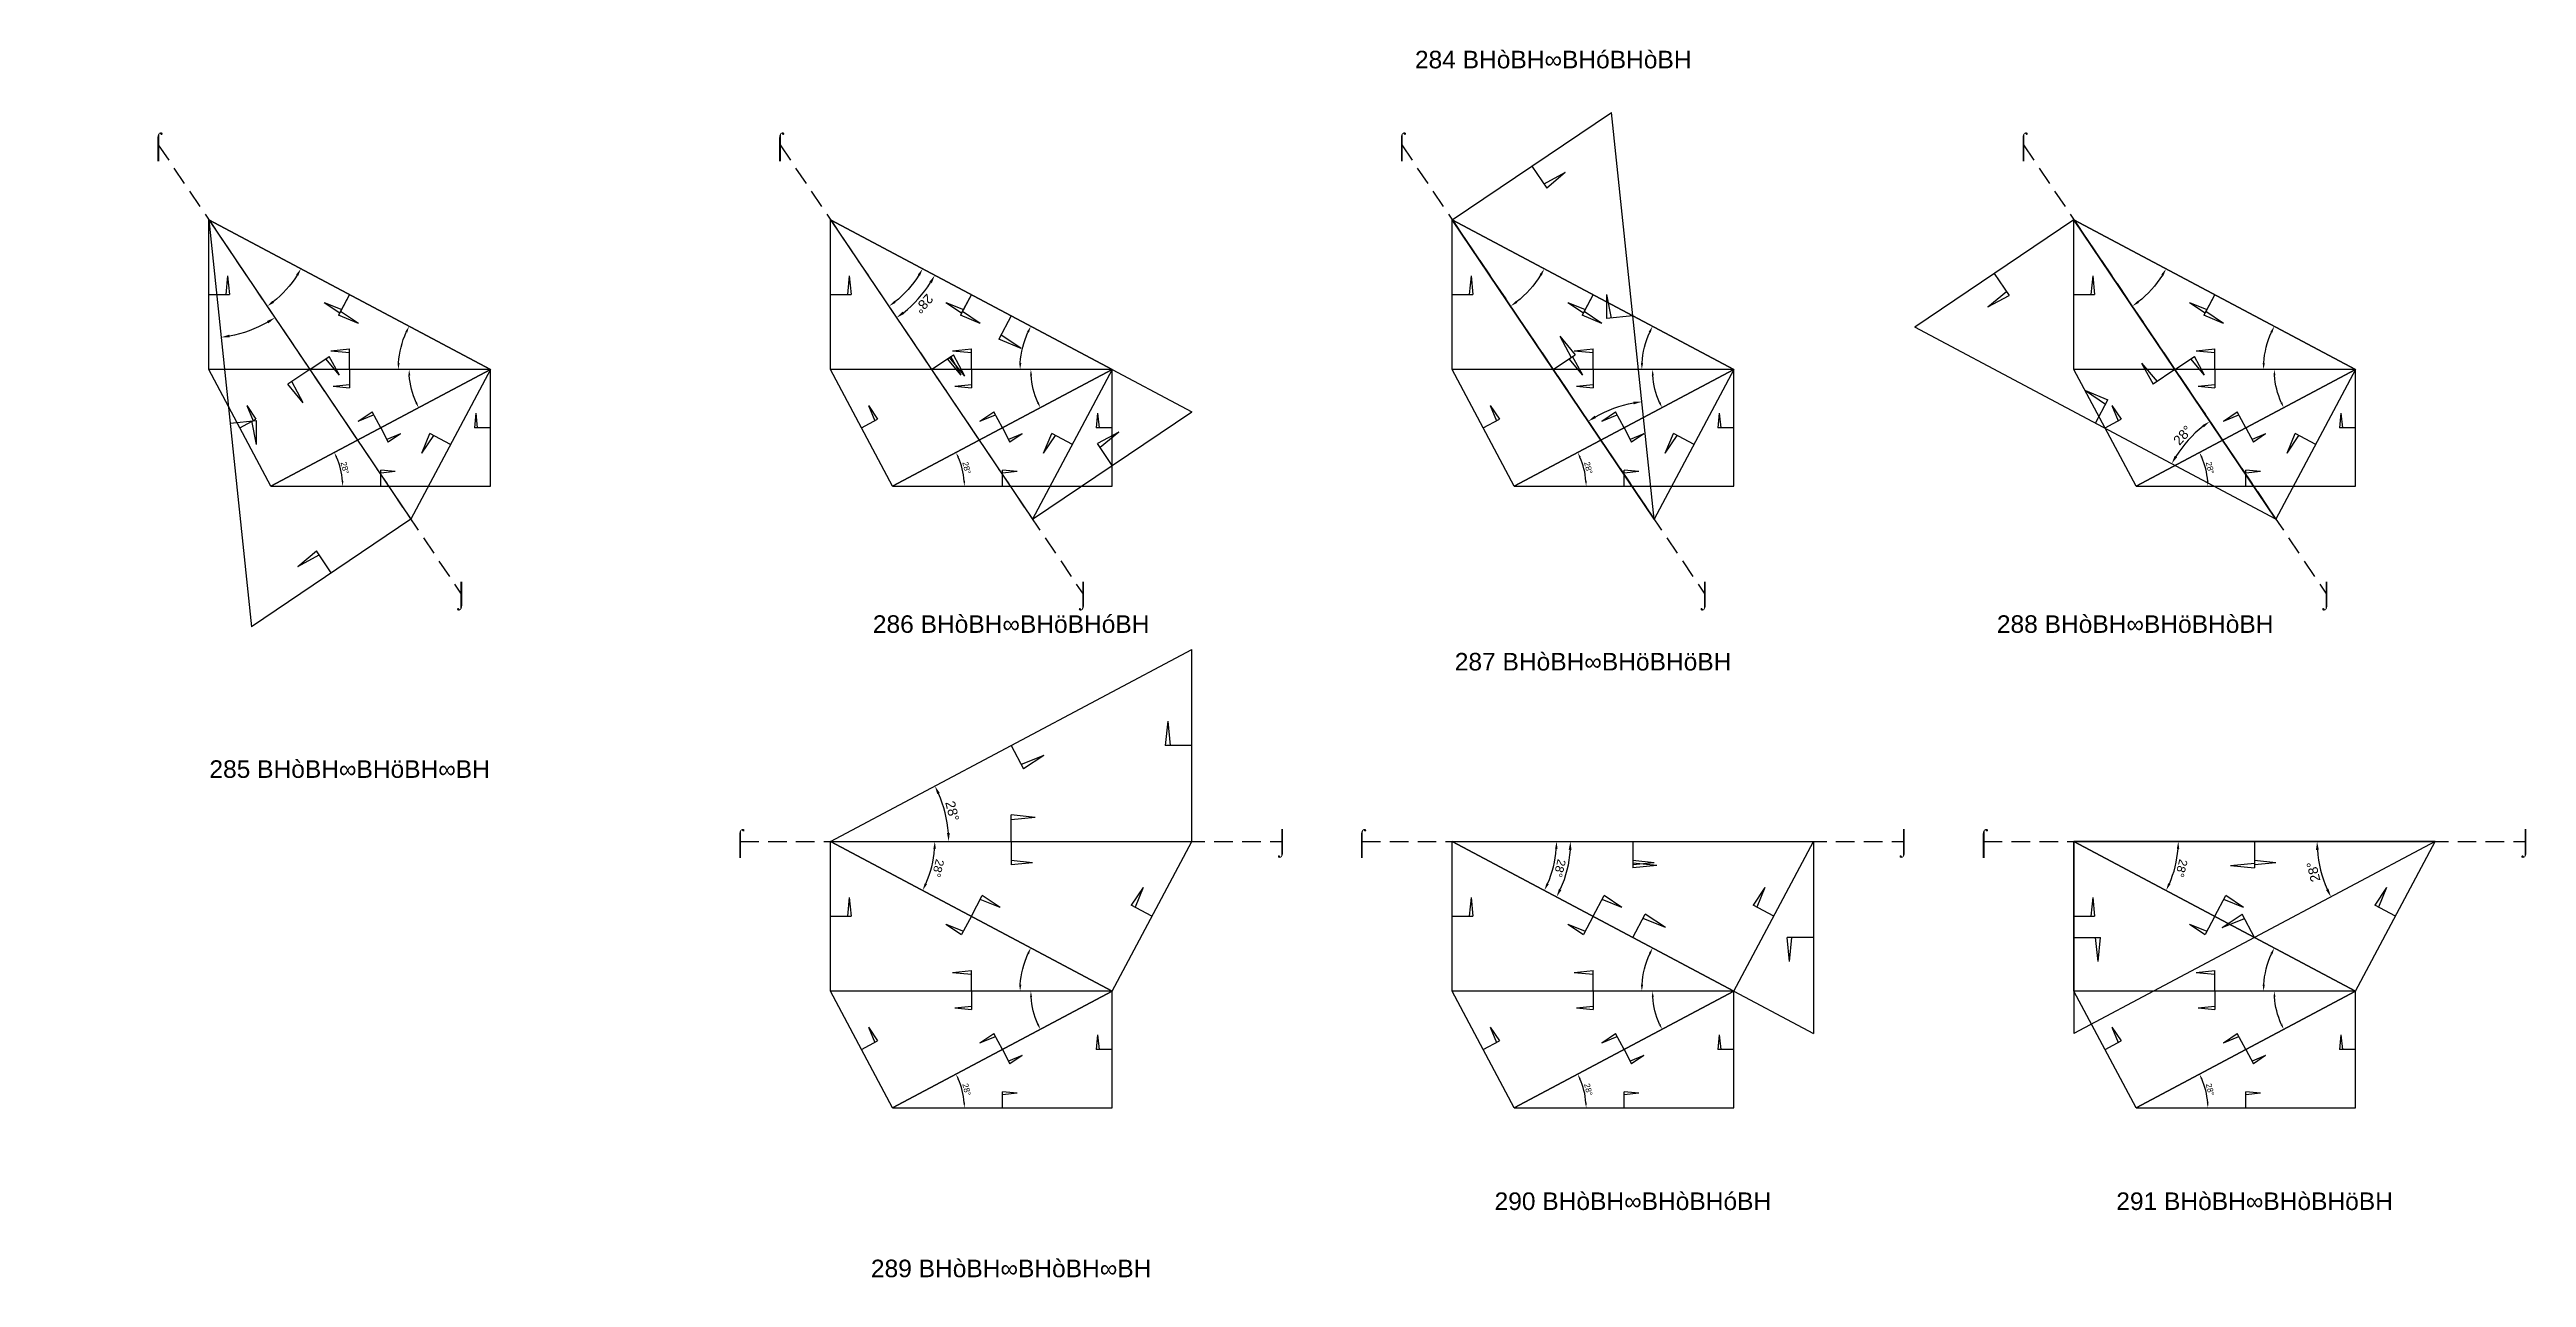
# Model space of a CAD drawing. Header units: millimetres. Extents: x 109495 to 889476, y -4752178 to 24518.
# Drawn here: x 328145 to 497349, y -4114764 to -4030875 of the extents above; entities that cross this region are included whole.
import ezdxf
from ezdxf.enums import TextEntityAlignment as Align

# ---------------------------------------------------------------- set-up
doc = ezdxf.new("R2010")
doc.units = ezdxf.units.MM
doc.header["$PDMODE"] = 35
doc.linetypes.add('DASHED', pattern=[19.05, 12.7, -6.35])
for name, color, linetype in [('BASE', 170, 'Continuous'), ('HYPOTENUSE', 20, 'Continuous'), ('PERPENDICULAR', 90, 'Continuous')]:
    doc.layers.add(name, color=color, linetype=linetype)
doc.styles.add('Arial', font='arial_0.ttf')
doc.dimstyles.new('ISO-25', dxfattribs={"dimtxt": 250, "dimasz": 100, "dimexe": 1.25, "dimexo": 0.625, "dimgap": 100, "dimtad": 1, "dimdec": 0, "dimtxsty": 'Arial', "dimcen": 2.5, "dimadec": 0, "dimazin": 0, "dimtfac": 1, "dimtdec": 0, "dimtmove": 0, "dimatfit": 3, "dimfxl": 1, "dimarcsym": 0})

msp = doc.modelspace()

# ---------------------------------------------------------------- texts
at = {"linetype": 'DASHED', "ltscale": 100, "style": 'Arial'}
for s, p in [('284 BHòBH∞BHóBHòBH', (430867, -4031559)), ('⌠', (335574, -4037389)), ('⌠', (378045, -4037389)), ('⌠', (420516, -4037389)), ('⌠', (462988, -4037389)), ('⌡', (356275, -4068080)), ('⌡', (398747, -4068080)), ('⌡', (441218, -4068080)), ('⌡', (483689, -4068080)), ('286 BHòBH∞BHöBHóBH', (393835, -4070126)), ('288 BHòBH∞BHöBHòBH', (470619, -4070126)), ('287 BHòBH∞BHöBHöBH', (433587, -4072695)), ('285 BHòBH∞BHöBH∞BH', (348644, -4080033)), ('⌠', (375325, -4084975)), ('⌡', (412346, -4084975)), ('⌠', (417797, -4084975)), ('⌡', (454817, -4084975)), ('⌠', (460268, -4084975)), ('⌡', (497288, -4084975)), ('290 BHòBH∞BHòBHóBH', (436307, -4109554)), ('291 BHòBH∞BHòBHöBH', (478778, -4109554)), ('289 BHòBH∞BHòBH∞BH', (393835, -4114147))]:
    msp.add_text(s, height=1200, dxfattribs=at).set_placement(p, align=Align.MIDDLE_CENTER)

# ---------------------------------------------------------------- blocks, each defined once
blk = doc.blocks.new('*D9')
at = {"color": 0, "lineweight": -2, "ltscale": 100, "transparency": 16777216}
blk.add_arc((0, 0), 4906, 4.08845, 23.91155, dxfattribs=at)
at = {"color": 0, "ltscale": 100, "transparency": 16777216}
for points in [[(4432, 1963), (4537, 2014), (4332, 2303)], [(4952, 352), (4835, 348), (4906, 0)]]:
    blk.add_solid(points, dxfattribs=at)
at = {"layer": 'Defpoints', "color": 0, "ltscale": 100, "transparency": 16777216}
for p in [(15000, 7976), (0, 0), (0, 0), (4841, 796), (15000, 0)]:
    blk.add_point(p, dxfattribs=at)
at = {"color": 0, "ltscale": 100, "transparency": 16777216, "insert": (5055, 1260), "char_height": 400, "attachment_point": 5, "rotation": 284, "style": 'Arial'}
blk.add_mtext('28°', dxfattribs=at)
blk = doc.blocks.new('SanjoyNathGeometrifyingTrigonometryFundamentalLockedSet')
at = {"color": 114, "linetype": 'DASHED', "ltscale": 100, "true_color": 0x139b48}
for p, q in [((14000, 4987.8), (13900, 3987.8)), ((14000, 4987.8), (14100, 3987.8)), ((15000, 3987.8), (13900, 3987.8))]:
    blk.add_line(p, q, dxfattribs=at)
at = {"color": 242, "linetype": 'DASHED', "ltscale": 100, "true_color": 0xcd2027}
for p, q in [((7500, 3987.8), (8016.4, 3016.6)), ((8852.4, 3574.3), (7922.5, 3193.2)), ((8852.4, 3574.3), (8016.4, 3016.6))]:
    blk.add_line(p, q, dxfattribs=at)
at = {"color": 159, "linetype": 'DASHED', "ltscale": 100, "true_color": 0x22346e}
for p, q in [((7500, 0), (7500, 1100)), ((8500, 1000), (7500, 1100)), ((8500, 1000), (7500, 900))]:
    blk.add_line(p, q, dxfattribs=at)
at = {"layer": 'BASE'}
blk.add_line((0, 0), (15000, 0), dxfattribs=at)
at = {"layer": 'HYPOTENUSE'}
blk.add_line((0, 0), (15000, 7975.6), dxfattribs=at)
at = {"layer": 'PERPENDICULAR'}
blk.add_line((15000, 0), (15000, 7975.6), dxfattribs=at)
at = {"color": 4, "ltscale": 100}
dim = blk.add_angular_dim_2l(base=(4841, 795.6), line1=((0, 0), (15000, 0)), line2=((0, 0), (15000, 7975.6)), dimstyle='ISO-25', override={"dimtxt": 400, "dimasz": 350, "dimgap": 100}, dxfattribs=at)
dim.commit()
dim.dimension.update_dxf_attribs({"geometry": '*D9', "text_midpoint": (5055.4, 1260.5)})

# ---------------------------------------------------------------- linework, layer by layer
at = {"linetype": 'DASHED', "ltscale": 100}
for p, q in [((335574, -4037389), (356275, -4068080)), ((378045, -4037389), (398747, -4068080)), ((420516, -4037389), (441218, -4068080)), ((462988, -4037389), (483689, -4068080)), ((375325, -4084975), (412346, -4084975)), ((417797, -4084975), (454817, -4084975)), ((460268, -4084975), (497288, -4084975))]:
    msp.add_line(p, q, dxfattribs=at)

# ---------------------------------------------------------------- block references
for p, xscale, yscale, zscale, rotation in [((381495, -4042504), 1.645357565266575, 1.645357565266575, 1.645357565266575, 304.0000000000001), ((437768, -4062965), -1.645357565266573, 1.645357565266573, 1.645357565266573, 304), ((339024, -4042504), -1.645357565266575, 1.645357565266575, 1.645357565266575, 124.0000000000001), ((339024, -4042504), -1.452764501644345, 1.452764501644345, 1.452764501644345, 152), ((381495, -4042504), -1.452764501644345, 1.452764501644345, 1.452764501644345, 152), ((423967, -4042504), -1.452764501644345, 1.452764501644345, 1.452764501644345, 152), ((480239, -4062965), 1.645357565266573, 1.645357565266573, 1.645357565266573, 123.9999999999999), ((466438, -4042504), -1.452764501644345, 1.452764501644345, 1.452764501644345, 152), ((358265, -4052734), -1.132570050689039, 1.132570050689039, 1.132570050689039, 27.99999999999998), ((400736, -4052734), -1.132570050689039, 1.132570050689039, 1.132570050689039, 27.99999999999998), ((443207, -4052734), -1.132570050689039, 1.132570050689039, 1.132570050689039, 27.99999999999998), ((485679, -4052734), -1.132570050689039, 1.132570050689039, 1.132570050689039, 27.99999999999998), ((381495, -4084975), 1.452764501644345, 1.452764501644345, 1.452764501644345, 331.9999999999999), ((423967, -4084975), 1.452764501644345, 1.452764501644345, 1.452764501644345, 331.9999999999999), ((466438, -4084975), 1.452764501644345, 1.452764501644345, 1.452764501644345, 331.9999999999999), ((423967, -4084975), -1.645357565266573, 1.645357565266573, 1.645357565266573, 180), ((491118, -4084975), 1.645357565266573, 1.645357565266573, 1.645357565266573, 180), ((400736, -4095206), -1.132570050689039, 1.132570050689039, 1.132570050689039, 27.99999999999998), ((443207, -4095206), -1.132570050689039, 1.132570050689039, 1.132570050689039, 27.99999999999998), ((485679, -4095206), -1.132570050689039, 1.132570050689039, 1.132570050689039, 27.99999999999998)]:
    msp.add_blockref('SanjoyNathGeometrifyingTrigonometryFundamentalLockedSet', p, dxfattribs=dict(at, xscale=xscale, yscale=yscale, zscale=zscale, rotation=rotation))
for p, xscale, yscale, zscale in [((358265, -4052734), -1.282714919717773, 1.282714919717773, 1.282714919717773), ((400736, -4052734), -1.282714919717773, 1.282714919717773, 1.282714919717773), ((443207, -4052734), -1.282714919717773, 1.282714919717773, 1.282714919717773), ((485679, -4052734), -1.282714919717773, 1.282714919717773, 1.282714919717773), ((381495, -4084975), 1.645357565266573, 1.645357565266573, 1.645357565266573), ((400736, -4095206), -1.282714919717773, 1.282714919717773, 1.282714919717773), ((443207, -4095206), -1.282714919717773, 1.282714919717773, 1.282714919717773), ((485679, -4095206), -1.282714919717773, 1.282714919717773, 1.282714919717773)]:
    msp.add_blockref('SanjoyNathGeometrifyingTrigonometryFundamentalLockedSet', p, dxfattribs=dict(at, xscale=xscale, yscale=yscale, zscale=zscale))
at = {"linetype": 'DASHED'}
for p in [(343265, -4060710), (385736, -4060710), (428207, -4060710), (470679, -4060710), (385736, -4103181), (428207, -4103181), (470679, -4103181)]:
    msp.add_blockref('SanjoyNathGeometrifyingTrigonometryFundamentalLockedSet', p, dxfattribs=at)

msp.set_redraw_order([(e.dxf.handle, doc.entitydb.next_handle()) for e in msp.query("TEXT MTEXT ATTDEF DIMENSION ARC_DIMENSION")])  # texts and dimensions are drawn at this point

doc.saveas('drawing.dxf')
